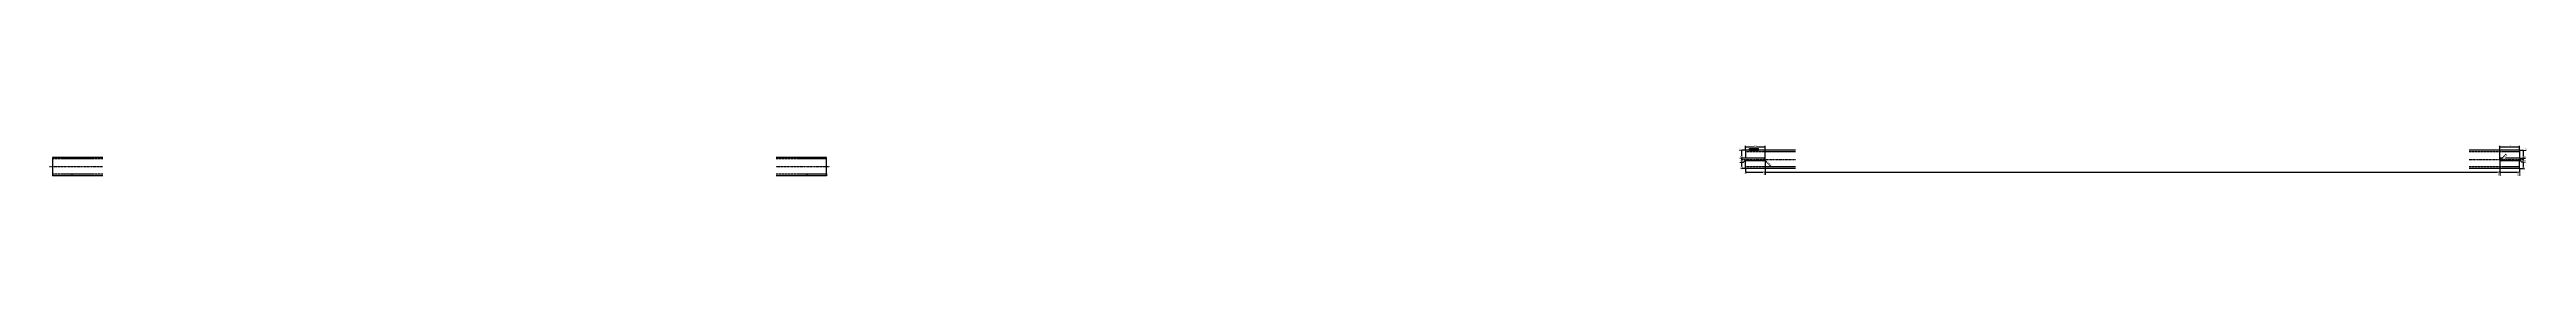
# Model space of a CAD drawing. Header units: millimetres. Extents: x 6 to 16170, y 4 to 206.
import ezdxf

# ---------------------------------------------------------------- set-up
doc = ezdxf.new("R2010")
doc.units = ezdxf.units.MM
doc.linetypes.add('DXK_LINE_DOT2', pattern=[3.9198, 1.9599, -1.9599])
doc.linetypes.add('DXK_LINE_DOT3', pattern=[5.9187, 2.979, -0.9799, 0.9799, -0.9799])
for name, color, linetype in [('MÅLSÆTNING', 7, 'Continuous'), ('STÅL', 7, 'Continuous'), ('TEKST', 7, 'Continuous')]:
    doc.layers.add(name, color=color, linetype=linetype)
doc.styles.add('Arial Narrow', font='ARIALN.TTF', dxfattribs={"height": 0.2})

msp = doc.modelspace()

# ---------------------------------------------------------------- hatches: boundary and pattern name
at = {"layer": 'MÅLSÆTNING', "linetype": 'Continuous'}
msp.add_hatch(color=7, dxfattribs=at).paths.add_polyline_path([(16006, 113), (15999, 107), (16005, 115)])

# ---------------------------------------------------------------- linework, layer by layer
at = {"layer": 'MÅLSÆTNING', "color": 7, "linetype": 'Continuous'}
for p, q in [((11072, 173), (11032, 173)), ((11051, 170), (11049, 176)), ((11050, 121), (11050, 173)), ((11199, 194), (11205, 196)), ((11202, 115), (11202, 201)), ((16126, 173), (16169, 173)), ((16152, 170), (16150, 176)), ((16151, 121), (16151, 173)), ((11072, 121), (11037, 121)), ((11049, 124), (11051, 118)), ((11077, 30), (11071, 28)), ((11074, 51), (11074, 21)), ((11074, 29), (11202, 29)), ((11199, 28), (11205, 30)), ((11202, 111), (11202, 11)), ((15999, 30), (15993, 28)), ((15993, 28), (15999, 30)), ((15999, 107), (16038, 147)), ((16126, 121), (16164, 121)), ((16150, 124), (16152, 118))]:
    msp.add_line(p, q, dxfattribs=at)
msp.add_arc((16005, 113), 8.5, 181.2314, 270, dxfattribs=at)
at = {"layer": 'STÅL', "color": 2, "linetype": 'Continuous'}
for p, q in [((11074, 173), (11074, 121)), ((11401, 173), (11074, 173)), ((16124, 173), (15796, 173)), ((16124, 173), (16124, 153)), ((353, 126), (26, 126)), ((26, 126), (26, 6)), ((353, 6), (26, 6)), ((5076, 126), (4748, 126)), ((5076, 6), (4748, 6)), ((5076, 26), (5076, 126)), ((5076, 6), (5076, 26)), ((11194, 121), (11074, 121)), ((11194, 104), (11074, 104)), ((11074, 65), (11074, 104)), ((11074, 53), (11074, 65)), ((11401, 53), (11074, 53)), ((11197, 121), (11194, 121)), ((11194, 104), (11197, 105)), ((16124, 53), (15796, 53)), ((16005, 121), (16001, 121)), ((16001, 105), (16005, 104)), ((16124, 121), (16005, 121)), ((16124, 104), (16005, 104)), ((16124, 153), (16124, 121)), ((16124, 53), (16124, 104))]:
    msp.add_line(p, q, dxfattribs=at)
at = {"layer": 'STÅL', "color": 7, "linetype": 'DXK_LINE_DOT2'}
for p, q in [((11401, 163), (11074, 163)), ((16124, 163), (15796, 163)), ((353, 116), (26, 116)), ((353, 16), (26, 16)), ((154, 116), (154, 126)), ((154, 6), (154, 16)), ((5076, 116), (4748, 116)), ((5076, 16), (4748, 16)), ((4948, 116), (4948, 126)), ((4948, 16), (4948, 6)), ((5076, 18), (5076, 6)), ((11401, 63), (11074, 63)), ((11194, 121), (11197, 121)), ((11197, 105), (11194, 104)), ((16124, 63), (15796, 63)), ((16001, 121), (16005, 121)), ((16005, 104), (16001, 105))]:
    msp.add_line(p, q, dxfattribs=at)
at = {"layer": 'STÅL', "color": 7, "linetype": 'DXK_LINE_DOT3'}
for p, q in [((6, 66), (353, 66)), ((4748, 66), (5096, 66)), ((11054, 113), (11401, 113)), ((15796, 113), (16144, 113))]:
    msp.add_line(p, q, dxfattribs=at)
at = {"layer": 'STÅL', "color": 2, "linetype": 'Continuous'}
for centre, start, end in [((11194, 113), 292.5, 67.5), ((16005, 113), 112.5, 247.5)]:
    msp.add_arc(centre, 8.5, start, end, dxfattribs=at)
at = {"layer": 'STÅL', "color": 7, "linetype": 'DXK_LINE_DOT2'}
for centre, start, end in [((11194, 113), 292.5, 67.5), ((16005, 113), 112.5, 247.5)]:
    msp.add_arc(centre, 8.5, start, end, dxfattribs=at)

# ---------------------------------------------------------------- next in the draw order: wipeouts: each hides what was drawn before it
at = {"color": 0, "linetype": 'Continuous'}
for points in [[(11048, 175), (11048, 186), (11030, 186), (11030, 175)], [(16170, 175), (16170, 186), (16153, 186), (16153, 175)], [(11072, 27), (11061, 27), (11061, 19), (11072, 19)], [(11200, 27), (11189, 27), (11189, 9), (11200, 9)]]:
    msp.add_wipeout(points, dxfattribs=at).dxf.layer = 'MÅLSÆTNING'
at = {"color": 0}
msp.add_wipeout([(16043, 134), (16035, 142), (16015, 121), (16023, 113)], dxfattribs=at).dxf.layer = 'MÅLSÆTNING'

# ---------------------------------------------------------------- next in the draw order: hatches: boundary and pattern name
at = {"layer": 'MÅLSÆTNING', "linetype": 'Continuous'}
msp.add_hatch(color=7, dxfattribs=at).paths.add_polyline_path([(11193, 115), (11200, 107), (11192, 113)])

# ---------------------------------------------------------------- next in the draw order: linework, layer by layer
at = {"layer": 'MÅLSÆTNING', "color": 7, "linetype": 'Continuous'}
for p, q in [((15999, 196), (15993, 193)), ((15996, 115), (15996, 201)), ((11072, 121), (11037, 121)), ((11037, 94), (11060, 94)), ((11049, 124), (11051, 118)), ((11051, 91), (11049, 97)), ((11050, 94), (11050, 121)), ((11060, 94), (11070, 104)), ((11070, 104), (11072, 104)), ((11205, 30), (11199, 28)), ((11200, 107), (11237, 70)), ((11202, 111), (11202, 11)), ((11202, 29), (15996, 29)), ((15996, 111), (15996, 6)), ((15996, 111), (15996, 6)), ((16126, 121), (16164, 121)), ((16131, 104), (16126, 104)), ((16141, 94), (16131, 104)), ((16164, 94), (16141, 94)), ((16150, 124), (16152, 118)), ((16152, 91), (16150, 97)), ((16151, 94), (16151, 121))]:
    msp.add_line(p, q, dxfattribs=at)
msp.add_arc((11194, 113), 8.5, 270, 0, dxfattribs=at)

# ---------------------------------------------------------------- next in the draw order: texts
at = {"layer": 'MÅLSÆTNING', "color": 3, "linetype": 'Continuous', "style": 'Arial Narrow'}
for p in [(11032, 176), (16154, 176)]:
    msp.add_text('120', height=7.64, dxfattribs=at).set_placement(p)
for s, p in [('0', (11071, 21)), ('128', (11199, 11))]:
    msp.add_text(s, height=7.64, rotation=90.0002, dxfattribs=at).set_placement(p)
at = {"layer": 'MÅLSÆTNING', "color": 3, "style": 'Arial Narrow'}
msp.add_text('R 8.50', height=7.64, rotation=45.6132, dxfattribs=at).set_placement((16023, 116))

# ---------------------------------------------------------------- next in the draw order: wipeouts: each hides what was drawn before it
at = {"color": 0, "linetype": 'Continuous'}
for points in [[(11048, 123), (11048, 134), (11035, 134), (11035, 123)], [(16166, 123), (16166, 134), (16153, 134), (16153, 123)]]:
    msp.add_wipeout(points, dxfattribs=at).dxf.layer = 'MÅLSÆTNING'
at = {"color": 0}
msp.add_wipeout([(11234, 75), (11242, 83), (11221, 103), (11213, 95)], dxfattribs=at).dxf.layer = 'MÅLSÆTNING'

# ---------------------------------------------------------------- next in the draw order: linework, layer by layer
at = {"layer": 'MÅLSÆTNING', "color": 7, "linetype": 'Continuous'}
for p, q in [((11077, 196), (11071, 194)), ((11074, 195), (11202, 195)), ((15996, 195), (16124, 195)), ((16121, 193), (16127, 196)), ((11037, 94), (11060, 94)), ((11072, 53), (11042, 53)), ((11051, 91), (11049, 97)), ((11049, 56), (11051, 50)), ((11050, 53), (11050, 94)), ((11060, 94), (11070, 104)), ((11070, 104), (11072, 104)), ((16131, 104), (16126, 104)), ((16126, 53), (16159, 53)), ((16141, 94), (16131, 104)), ((16164, 94), (16141, 94)), ((16152, 91), (16150, 97)), ((16150, 56), (16152, 50)), ((16151, 53), (16151, 94))]:
    msp.add_line(p, q, dxfattribs=at)

# ---------------------------------------------------------------- next in the draw order: texts
at = {"layer": 'MÅLSÆTNING', "color": 3, "linetype": 'Continuous', "style": 'Arial Narrow'}
for p in [(11037, 125), (16154, 125)]:
    msp.add_text('69', height=7.64, dxfattribs=at).set_placement(p)
at = {"layer": 'MÅLSÆTNING', "color": 3, "style": 'Arial Narrow'}
msp.add_text('R 8.50', height=7.64, rotation=-45.0001, dxfattribs=at).set_placement((11216, 95))

# ---------------------------------------------------------------- next in the draw order: wipeouts: each hides what was drawn before it
at = {"color": 0, "linetype": 'Continuous'}
for points in [[(11048, 96), (11048, 107), (11035, 107), (11035, 96)], [(16166, 96), (16166, 107), (16153, 107), (16153, 96)]]:
    msp.add_wipeout(points, dxfattribs=at).dxf.layer = 'MÅLSÆTNING'

# ---------------------------------------------------------------- next in the draw order: linework, layer by layer
at = {"layer": 'MÅLSÆTNING', "color": 7, "linetype": 'Continuous'}
for p, q in [((11074, 175), (11074, 201)), ((16124, 175), (16124, 201))]:
    msp.add_line(p, q, dxfattribs=at)

# ---------------------------------------------------------------- next in the draw order: wipeouts: each hides what was drawn before it
at = {"color": 0, "linetype": 'Continuous'}
for points in [[(11048, 55), (11048, 66), (11040, 66), (11040, 55)], [(16161, 55), (16161, 66), (16153, 66), (16153, 55)]]:
    msp.add_wipeout(points, dxfattribs=at).dxf.layer = 'MÅLSÆTNING'

# ---------------------------------------------------------------- next in the draw order: linework, layer by layer
at = {"layer": 'MÅLSÆTNING', "color": 7, "linetype": 'Continuous'}
for p, q in [((15996, 29), (16124, 29)), ((16121, 28), (16127, 30)), ((16124, 51), (16124, 6))]:
    msp.add_line(p, q, dxfattribs=at)

# ---------------------------------------------------------------- next in the draw order: texts
at = {"layer": 'MÅLSÆTNING', "color": 3, "linetype": 'Continuous', "style": 'Arial Narrow'}
for s, p in [('52', (11037, 98)), ('0', (11042, 56)), ('52', (16154, 98)), ('0', (16154, 56))]:
    msp.add_text(s, height=7.64, dxfattribs=at).set_placement(p)

# ---------------------------------------------------------------- next in the draw order: wipeouts: each hides what was drawn before it
at = {"color": 0}
for points in [[(11146, 197), (11146, 206), (11130, 206), (11130, 197)], [(16068, 196), (16068, 206), (16052, 206), (16052, 196)]]:
    msp.add_wipeout(points, dxfattribs=at).dxf.layer = 'MÅLSÆTNING'

# ---------------------------------------------------------------- next in the draw order: texts
at = {"layer": 'MÅLSÆTNING', "color": 3, "style": 'Arial Narrow'}
for p in [(11132, 198), (16054, 197)]:
    msp.add_text('128', height=6.68, dxfattribs=at).set_placement(p)

# ---------------------------------------------------------------- next in the draw order: wipeouts: each hides what was drawn before it
at = {"color": 0, "linetype": 'Continuous'}
for points in [[(15995, 27), (15983, 27), (15983, 4), (15995, 4)], [(16123, 27), (16111, 27), (16111, 4), (16123, 4)]]:
    msp.add_wipeout(points, dxfattribs=at).dxf.layer = 'MÅLSÆTNING'

# ---------------------------------------------------------------- next in the draw order: texts
at = {"layer": 'MÅLSÆTNING', "color": 3, "linetype": 'Continuous', "style": 'Arial Narrow'}
for s, p in [('4922', (15993, 6)), ('5050', (16121, 6))]:
    msp.add_text(s, height=7.64, rotation=90.0002, dxfattribs=at).set_placement(p)

# ---------------------------------------------------------------- next in the draw order: wipeouts: each hides what was drawn before it
at = {"color": 0}
msp.add_wipeout([(11112, 174), (11112, 181), (11100, 181), (11100, 174)], dxfattribs=at).dxf.layer = 'TEKST'

# ---------------------------------------------------------------- next in the draw order: wipeouts: each hides what was drawn before it
msp.add_wipeout([(11112, 174), (11112, 181), (11100, 181), (11100, 174)], dxfattribs=at).dxf.layer = 'TEKST'

# ---------------------------------------------------------------- next in the draw order: wipeouts: each hides what was drawn before it
msp.add_wipeout([(11158, 174), (11158, 179), (11115, 179), (11115, 174)], dxfattribs=at).dxf.layer = 'TEKST'

# ---------------------------------------------------------------- next in the draw order: wipeouts: each hides what was drawn before it
msp.add_wipeout([(11158, 174), (11158, 179), (11115, 179), (11115, 174)], dxfattribs=at).dxf.layer = 'TEKST'

# ---------------------------------------------------------------- next in the draw order: linework, layer by layer
at = {"layer": 'TEKST', "color": 7, "linetype": 'Continuous'}
for p, q in [((11099, 183), (11159, 183)), ((11099, 173), (11099, 183)), ((11099, 173), (11159, 173)), ((11159, 173), (11159, 183))]:
    msp.add_line(p, q, dxfattribs=at)

# ---------------------------------------------------------------- next in the draw order: texts
at = {"layer": 'TEKST', "color": 3, "style": 'Arial Narrow'}
for s, height, p in [('x12', 6.68, (11100, 174)), ('RHS120X120X10', 4.77, (11115, 174))]:
    msp.add_text(s, height=height, dxfattribs=at).set_placement(p)

doc.saveas('drawing.dxf')
